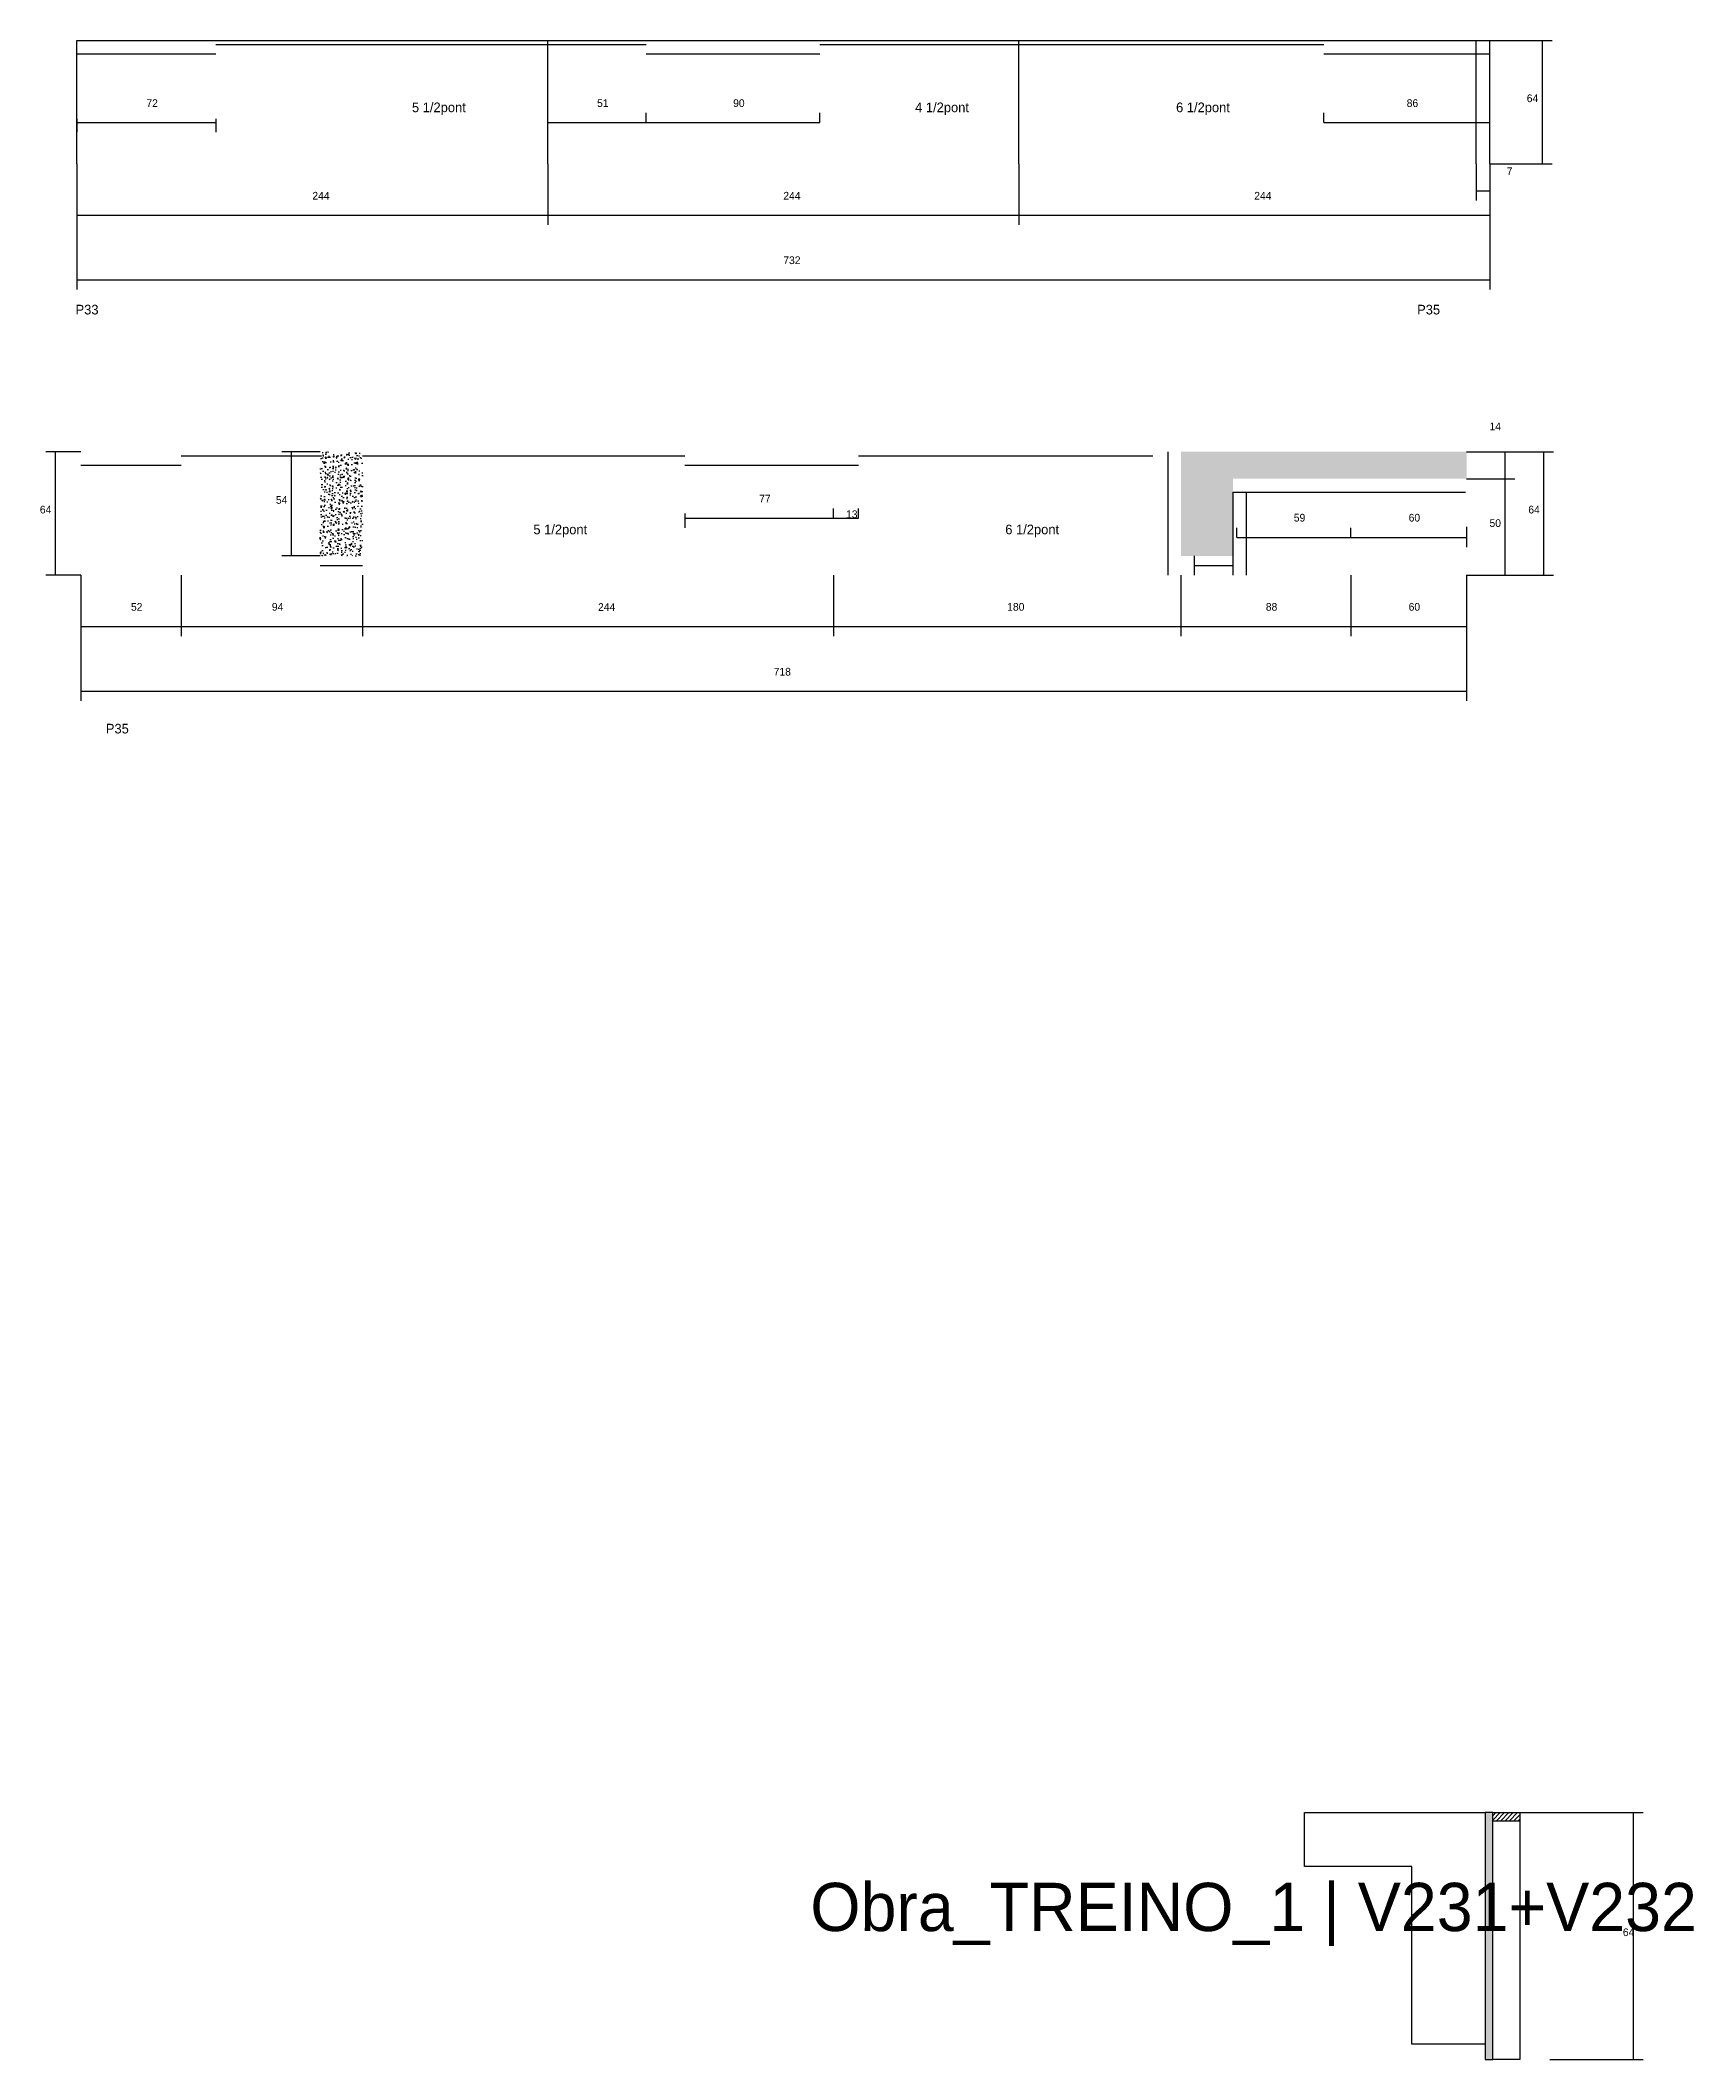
# Model space of a CAD drawing. Header units: metres. Extents: x -2848 to 22762, y -45195 to 1016.
# Drawn here: x 1201 to 2058, y -16677 to -15630 of the extents above; entities that cross this region are included whole.
import ezdxf

# ---------------------------------------------------------------- set-up
doc = ezdxf.new("R2010")
doc.units = ezdxf.units.M
for name, color, linetype in [('CONCRETO', 251, 'Continuous'), ('COTA', 4, 'Continuous'), ('Cota Seção (2x)', 4, 'Continuous'), ('Hachura', 253, 'Continuous'), ('LABEL_ID', 3, 'Continuous'), ('Madeira', 126, 'Continuous'), ('NOMENCLATURA', 7, 'Continuous'), ('Painéis', 200, 'Continuous'), ('SARR_2.2x7', 40, 'Continuous'), ('SARR_EDITAR', 141, 'Continuous')]:
    doc.layers.add(name, color=color, linetype=linetype)

msp = doc.modelspace()

# ---------------------------------------------------------------- texts
at = {"layer": 'COTA'}
for s, p in [('7', (1960.8, -15700.2)), ('244', (1342, -15712.9)), ('244', (1586, -15712.9)), ('244', (1830, -15712.9)), ('732', (1586, -15746.3)), ('244', (1490, -15926)), ('180', (1702, -15925.9)), ('88', (1836, -15925.9)), ('60', (1910, -15925.9)), ('718', (1581, -15959.5)), ('64', (2021, -16612.6))]:
    msp.add_text(s, height=4, dxfattribs=at).set_placement(p)
at = {"layer": 'Cota Seção (2x)'}
for s, p in [('72', (1256, -15664.9)), ('51', (1489.5, -15664.9)), ('90', (1560, -15664.9)), ('86', (1909, -15664.9)), ('64', (1971.2, -15662.4)), ('14', (1951.9, -15832.4)), ('54', (1323.1, -15870.5)), ('77', (1573.5, -15869.8)), ('64', (1200.8, -15875.5)), ('13', (1618.5, -15877.9)), ('59', (1850.5, -15879.7)), ('60', (1910, -15879.7)), ('50', (1951.9, -15882.5)), ('64', (1972, -15875.5)), ('52', (1248, -15925.9)), ('94', (1321, -15925.9))]:
    msp.add_text(s, height=4, dxfattribs=at).set_placement(p)
at = {"layer": 'LABEL_ID'}
msp.add_text('Obra_TREINO_1 | V231+V232', height=25, dxfattribs=at).set_placement((1600, -16610))
at = {"layer": 'NOMENCLATURA'}
for s, p in [('5 1/2pont', (1393.6, -15667.6)), ('4 1/2pont', (1654.3, -15667.6)), ('6 1/2pont', (1789.5, -15667.6)), ('P33', (1219.3, -15772.4)), ('P35', (1914.4, -15772.4)), ('5 1/2pont', (1456.5, -15886.3)), ('6 1/2pont', (1701, -15886.3)), ('P35', (1235, -15989.5))]:
    msp.add_text(s, height=5, dxfattribs=at).set_placement(p)

# ---------------------------------------------------------------- hatches: boundary and pattern name
at = {"layer": 'COTA'}
h = msp.add_hatch(dxfattribs=at)
h.set_pattern_fill('AR-CONC', scale=0.03)
h.paths.add_polyline_path([(1368, -15897.5), (1368, -15843.5), (1368, -15843.5), (1346, -15843.5), (1346, -15843.5), (1346, -15897.5), (1346, -15897.5), (1368, -15897.5)])
h = msp.add_hatch(dxfattribs=at)
h.set_pattern_fill('AR-CONC', scale=0.03)
h.paths.add_polyline_path([(1819, -15897.5), (1819, -15857.5), (1819, -15857.5), (1940, -15857.5), (1940, -15857.5), (1940, -15843.5), (1940, -15843.5), (1792, -15843.5), (1792, -15843.5), (1792, -15897.5), (1792, -15897.5), (1819, -15897.5)])
at = {"layer": 'Hachura'}
h = msp.add_hatch(color=8, dxfattribs=at)
h.dxf.hatch_style = 1
h.paths.add_polyline_path([(1953.6, -16548.6), (1949.6, -16548.6), (1949.6, -16548.6), (1949.6, -16676.6), (1949.6, -16676.6), (1953.6, -16676.6), (1953.6, -16676.6), (1953.6, -16548.6)])
h = msp.add_hatch(dxfattribs=at)
h.set_pattern_fill('ANSI31', scale=0.5)
h.paths.add_polyline_path([(1953.6, -16553), (1953.6, -16548.6), (1953.6, -16548.6), (1967.6, -16548.6), (1967.6, -16548.6), (1967.6, -16553), (1967.6, -16553), (1953.6, -16553)])

# ---------------------------------------------------------------- linework, layer by layer
at = {"layer": 'CONCRETO'}
msp.add_lwpolyline([(1856, -16576.6), (1856, -16548.6), (1949.6, -16548.6), (1949.6, -16576.6), (1949.6, -16576.6), (1949.6, -16668.6), (1911.6, -16668.6), (1911.6, -16576.6)], close=True, dxfattribs=at)
at = {"layer": 'COTA'}
for p, q in [((1220, -15694.4), (1220, -15759.5)), ((1220, -15694.4), (1220, -15725.9)), ((1464, -15694.4), (1464, -15725.9)), ((1464, -15694.4), (1464, -15725.9)), ((1708, -15694.4), (1708, -15725.9)), ((1708, -15694.4), (1708, -15725.9)), ((1945, -15694.4), (1945, -15713.3)), ((1952, -15694.4), (1952, -15725.9)), ((1952, -15694.4), (1952, -15759.5)), ((1952, -15694.4), (1952, -15713.3)), ((1945, -15708.3), (1952, -15708.3)), ((1220, -15720.9), (1464, -15720.9)), ((1464, -15720.9), (1708, -15720.9)), ((1708, -15720.9), (1952, -15720.9)), ((1220, -15754.5), (1952, -15754.5)), ((1222, -15907.5), (1222, -15972.6)), ((1368, -15907.5), (1368, -15939)), ((1612, -15907.5), (1612, -15939)), ((1612, -15907.5), (1612, -15939)), ((1792, -15907.5), (1792, -15939)), ((1792, -15907.5), (1792, -15939)), ((1880, -15907.5), (1880, -15939)), ((1880, -15907.5), (1880, -15939)), ((1940, -15907.5), (1940, -15939)), ((1940, -15907.5), (1940, -15972.6)), ((1368, -15934), (1612, -15934)), ((1612, -15934), (1792, -15934)), ((1792, -15934), (1880, -15934)), ((1880, -15934), (1940, -15934)), ((1222, -15967.6), (1940, -15967.6)), ((1967.6, -16548.6), (2031.5, -16548.6)), ((2026.5, -16676.6), (2026.5, -16548.6)), ((1983.2, -16676.6), (2031.5, -16676.6))]:
    msp.add_line(p, q, dxfattribs=at)
at = {"layer": 'Cota Seção (2x)'}
for p, q in [((1952, -15630.4), (1984.3, -15630.4)), ((1979.3, -15694.4), (1979.3, -15630.4)), ((1220, -15671.1), (1220, -15678)), ((1292, -15671.1), (1292, -15678)), ((1464, -15673), (1464, -15668)), ((1515, -15673), (1515, -15668)), ((1515, -15673), (1515, -15668)), ((1605, -15673), (1605, -15668)), ((1866, -15673), (1866, -15668)), ((1952, -15673), (1952, -15668)), ((1220, -15673), (1292, -15673)), ((1464, -15673), (1515, -15673)), ((1515, -15673), (1605, -15673)), ((1866, -15673), (1952, -15673)), ((1952, -15694.4), (1984.3, -15694.4)), ((1222, -15843.5), (1203.9, -15843.5)), ((1208.9, -15907.5), (1208.9, -15843.5)), ((1346, -15843.5), (1326.2, -15843.5)), ((1331.2, -15897.5), (1331.2, -15843.5)), ((1940, -15843.5), (1965, -15843.5)), ((1940, -15843.5), (1985.1, -15843.5)), ((1960, -15857.5), (1960, -15843.5)), ((1980.1, -15907.5), (1980.1, -15843.5)), ((1940, -15857.5), (1965, -15857.5)), ((1940, -15857.5), (1965, -15857.5)), ((1960, -15907.5), (1960, -15857.5)), ((1535, -15875.5), (1535, -15882.9)), ((1535, -15877.9), (1612, -15877.9)), ((1612, -15877.9), (1612, -15872.9)), ((1612, -15877.9), (1612, -15872.9)), ((1612, -15877.9), (1625, -15877.9)), ((1625, -15877.9), (1625, -15872.9)), ((1821, -15887.9), (1821, -15882.9)), ((1821, -15887.9), (1880, -15887.9)), ((1880, -15887.9), (1880, -15882.9)), ((1880, -15887.9), (1880, -15882.9)), ((1880, -15887.9), (1940, -15887.9)), ((1940, -15882.5), (1940, -15892.9)), ((1346, -15897.5), (1326.2, -15897.5)), ((1222, -15907.5), (1203.9, -15907.5)), ((1222, -15907.5), (1222, -15939)), ((1274, -15907.5), (1274, -15939)), ((1274, -15907.5), (1274, -15939)), ((1368, -15907.5), (1368, -15939)), ((1940, -15907.5), (1965, -15907.5)), ((1940, -15907.5), (1985.1, -15907.5)), ((1222, -15934), (1274, -15934)), ((1274, -15934), (1368, -15934))]:
    msp.add_line(p, q, dxfattribs=at)
at = {"layer": 'Madeira'}
for points in [[(1953.6, -16553), (1953.6, -16548.6), (1967.6, -16548.6), (1967.6, -16553)], [(1953.6, -16548.6), (1967.6, -16548.6), (1967.6, -16676.6), (1953.6, -16676.6)]]:
    msp.add_lwpolyline(points, close=True, dxfattribs=at)
at = {"layer": 'Painéis'}
for p, q in [((1220, -15630.4), (1952, -15630.4)), ((1220, -15694.4), (1220, -15630.4)), ((1464, -15694.4), (1464, -15630.4)), ((1708, -15694.4), (1708, -15630.4)), ((1952, -15694.4), (1952, -15630.4))]:
    msp.add_line(p, q, dxfattribs=at)
msp.add_lwpolyline([(1953.6, -16548.6), (1949.6, -16548.6), (1949.6, -16676.6), (1953.6, -16676.6)], close=True, dxfattribs=at)
at = {"layer": 'SARR_2.2x7'}
for p, q in [((1220, -15637.4), (1292, -15637.4)), ((1292, -15632.6), (1464, -15632.6)), ((1464, -15632.6), (1515, -15632.6)), ((1515, -15637.4), (1605, -15637.4)), ((1605, -15632.6), (1708, -15632.6)), ((1708, -15632.6), (1866, -15632.6)), ((1866, -15637.4), (1952, -15637.4)), ((1945, -15694.4), (1945, -15630.4)), ((1274, -15845.7), (1346, -15845.7)), ((1368, -15845.7), (1535, -15845.7)), ((1625, -15845.7), (1777.4, -15845.7)), ((1785.4, -15907.5), (1785.4, -15843.5)), ((1222, -15850.5), (1274, -15850.5)), ((1535, -15850.5), (1625, -15850.5)), ((1819, -15864.5), (1879.5, -15864.5)), ((1819, -15907.5), (1819, -15864.5)), ((1826, -15907.5), (1826, -15864.5)), ((1879.5, -15864.5), (1939.5, -15864.5)), ((1799, -15907.5), (1799, -15897.5)), ((1799, -15902.5), (1819, -15902.5))]:
    msp.add_line(p, q, dxfattribs=at)
at = {"layer": 'SARR_EDITAR'}
msp.add_line((1346, -15902.5), (1368, -15902.5), dxfattribs=at)

msp.set_redraw_order([(e.dxf.handle, doc.entitydb.next_handle()) for e in msp.query("TEXT MTEXT ATTDEF DIMENSION ARC_DIMENSION")])  # texts and dimensions are drawn at this point

doc.saveas('drawing.dxf')
